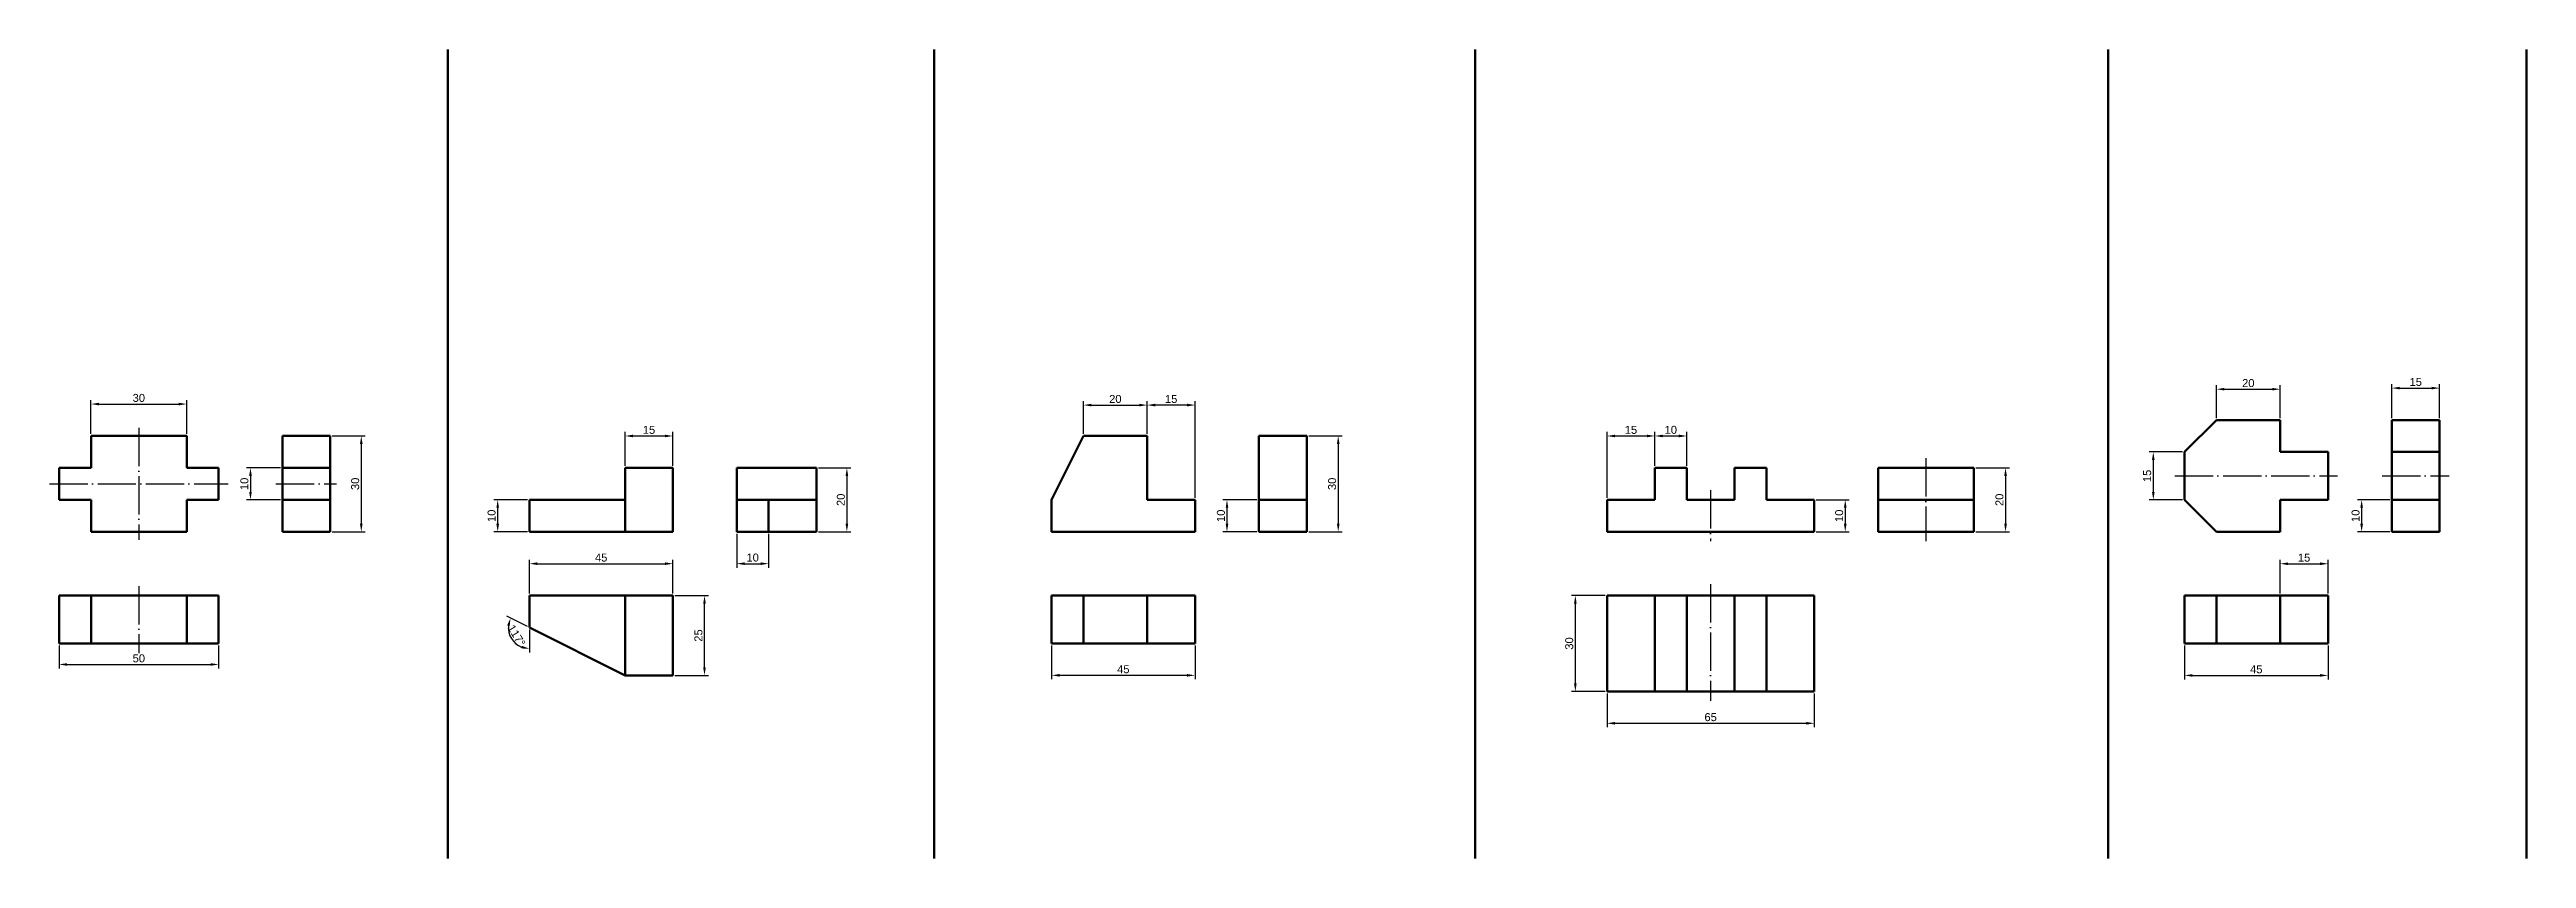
# Model space of a CAD drawing. Header units: millimetres. Extents: x 1201 to 5181, y 1355 to 2078.
# Drawn here: x 2046 to 2822, y 1618 to 1871 of the extents above; entities that cross this region are included whole.
import ezdxf

# ---------------------------------------------------------------- set-up
doc = ezdxf.new("R2010")
doc.units = ezdxf.units.MM
doc.header["$LTSCALE"] = 0.5
doc.linetypes.add('ACAD_ISO04W100', pattern=[30, 24, -3, 0, -3])
for name, color, linetype, lineweight in [('Cota', 140, 'Continuous', 25), ('Linha de Centro', 10, 'ACAD_ISO04W100', 25), ('Visível', 7, 'Continuous', 50)]:
    doc.layers.add(name, color=color, linetype=linetype, lineweight=lineweight)
doc.styles.get("Standard").update_dxf_attribs({"font": 'arial.ttf'})
doc.dimstyles.new('ISO-25', dxfattribs={"dimtxt": 2.5, "dimasz": 2.5, "dimexe": 1.25, "dimexo": 0.625, "dimtad": 1, "dimtxsty": 'Standard', "dimcen": 2.5, "dimadec": 0, "dimazin": 0, "dimtfac": 1, "dimtmove": 0, "dimatfit": 3, "dimfxl": 1, "dimarcsym": 0})

msp = doc.modelspace()

# ---------------------------------------------------------------- blocks, each defined once
blk = doc.blocks.new('*D5')
at = {"layer": 'Cota', "color": 0, "lineweight": -2, "transparency": 16777216}
for p, q in [((2048.78, 1684.31), (2048.78, 1677.12)), ((2051.28, 1678.37), (2096.28, 1678.37)), ((2098.78, 1684.31), (2098.78, 1677.12))]:
    blk.add_line(p, q, dxfattribs=at)
at = {"layer": 'Cota', "color": 0, "transparency": 16777216}
for points in [[(2051.28, 1678.78), (2051.28, 1677.95), (2048.78, 1678.37)], [(2096.28, 1678.78), (2096.28, 1677.95), (2098.78, 1678.37)]]:
    blk.add_solid(points, dxfattribs=at)
at = {"layer": 'Defpoints', "color": 0, "transparency": 16777216}
for p in [(2048.78, 1684.93), (2098.78, 1684.93), (2098.78, 1678.37)]:
    blk.add_point(p, dxfattribs=at)
at = {"layer": 'Cota', "color": 0, "transparency": 16777216, "insert": (2073.78, 1680.27), "char_height": 2.5, "attachment_point": 5}
blk.add_mtext('50', dxfattribs=at)
blk = doc.blocks.new('*D6')
at = {"layer": 'Cota', "color": 0, "lineweight": -2, "transparency": 16777216}
for p, q in [((2134.41, 1749.93), (2144.78, 1749.93)), ((2143.53, 1747.43), (2143.53, 1722.43)), ((2134.41, 1719.93), (2144.78, 1719.93))]:
    blk.add_line(p, q, dxfattribs=at)
at = {"layer": 'Cota', "color": 0, "transparency": 16777216}
for points in [[(2143.11, 1747.43), (2143.94, 1747.43), (2143.53, 1749.93)], [(2143.11, 1722.43), (2143.94, 1722.43), (2143.53, 1719.93)]]:
    blk.add_solid(points, dxfattribs=at)
at = {"layer": 'Defpoints', "color": 0, "transparency": 16777216}
for p in [(2133.78, 1749.93), (2133.78, 1719.93), (2143.53, 1719.93)]:
    blk.add_point(p, dxfattribs=at)
at = {"layer": 'Cota', "color": 0, "transparency": 16777216, "insert": (2141.62, 1734.93), "char_height": 2.5, "attachment_point": 5, "rotation": 90}
blk.add_mtext('30', dxfattribs=at)
blk = doc.blocks.new('*D7')
at = {"layer": 'Cota', "color": 0, "lineweight": -2, "transparency": 16777216}
for p, q in [((2058.78, 1750.56), (2058.78, 1761.18)), ((2061.28, 1759.93), (2086.28, 1759.93)), ((2088.78, 1750.56), (2088.78, 1761.18))]:
    blk.add_line(p, q, dxfattribs=at)
at = {"layer": 'Cota', "color": 0, "transparency": 16777216}
for points in [[(2061.28, 1760.35), (2061.28, 1759.52), (2058.78, 1759.93)], [(2086.28, 1760.35), (2086.28, 1759.52), (2088.78, 1759.93)]]:
    blk.add_solid(points, dxfattribs=at)
at = {"layer": 'Defpoints', "color": 0, "transparency": 16777216}
for p in [(2088.78, 1759.93), (2058.78, 1749.93), (2088.78, 1749.93)]:
    blk.add_point(p, dxfattribs=at)
at = {"layer": 'Cota', "color": 0, "transparency": 16777216, "insert": (2073.78, 1761.84), "char_height": 2.5, "attachment_point": 5}
blk.add_mtext('30', dxfattribs=at)
blk = doc.blocks.new('*D8')
at = {"layer": 'Cota', "color": 0, "lineweight": -2, "transparency": 16777216}
for p, q in [((2118.16, 1739.93), (2107.53, 1739.93)), ((2108.78, 1737.43), (2108.78, 1732.43)), ((2118.16, 1729.93), (2107.53, 1729.93))]:
    blk.add_line(p, q, dxfattribs=at)
at = {"layer": 'Cota', "color": 0, "transparency": 16777216}
for points in [[(2108.37, 1737.43), (2109.2, 1737.43), (2108.78, 1739.93)], [(2108.37, 1732.43), (2109.2, 1732.43), (2108.78, 1729.93)]]:
    blk.add_solid(points, dxfattribs=at)
at = {"layer": 'Defpoints', "color": 0, "transparency": 16777216}
for p in [(2118.78, 1739.93), (2108.78, 1729.93), (2118.78, 1729.93)]:
    blk.add_point(p, dxfattribs=at)
at = {"layer": 'Cota', "color": 0, "transparency": 16777216, "insert": (2106.88, 1734.93), "char_height": 2.5, "attachment_point": 5, "rotation": 90}
blk.add_mtext('10', dxfattribs=at)
blk = doc.blocks.new('*D9')
at = {"layer": 'Cota', "color": 0, "lineweight": -2, "transparency": 16777216}
for p, q in [((2196.24, 1700.56), (2196.24, 1711.18)), ((2198.74, 1709.93), (2238.74, 1709.93)), ((2241.24, 1700.56), (2241.24, 1711.18))]:
    blk.add_line(p, q, dxfattribs=at)
at = {"layer": 'Cota', "color": 0, "transparency": 16777216}
for points in [[(2198.74, 1710.35), (2198.74, 1709.52), (2196.24, 1709.93)], [(2238.74, 1710.35), (2238.74, 1709.52), (2241.24, 1709.93)]]:
    blk.add_solid(points, dxfattribs=at)
at = {"layer": 'Defpoints', "color": 0, "transparency": 16777216}
for p in [(2241.24, 1709.93), (2196.24, 1699.93), (2241.24, 1699.93)]:
    blk.add_point(p, dxfattribs=at)
at = {"layer": 'Cota', "color": 0, "transparency": 16777216, "insert": (2218.74, 1711.83), "char_height": 2.5, "attachment_point": 5}
blk.add_mtext('45', dxfattribs=at)
blk = doc.blocks.new('*D10')
at = {"layer": 'Cota', "color": 0, "lineweight": -2, "transparency": 16777216}
for p, q in [((2226.24, 1740.56), (2226.24, 1751.18)), ((2228.74, 1749.93), (2238.74, 1749.93)), ((2241.24, 1740.56), (2241.24, 1751.18))]:
    blk.add_line(p, q, dxfattribs=at)
at = {"layer": 'Cota', "color": 0, "transparency": 16777216}
for points in [[(2228.74, 1750.35), (2228.74, 1749.52), (2226.24, 1749.93)], [(2238.74, 1750.35), (2238.74, 1749.52), (2241.24, 1749.93)]]:
    blk.add_solid(points, dxfattribs=at)
at = {"layer": 'Defpoints', "color": 0, "transparency": 16777216}
for p in [(2241.24, 1749.93), (2226.24, 1739.93), (2241.24, 1739.93)]:
    blk.add_point(p, dxfattribs=at)
at = {"layer": 'Cota', "color": 0, "transparency": 16777216, "insert": (2233.74, 1751.84), "char_height": 2.5, "attachment_point": 5}
blk.add_mtext('15', dxfattribs=at)
blk = doc.blocks.new('*D11')
at = {"layer": 'Cota', "color": 0, "lineweight": -2, "transparency": 16777216}
for p, q in [((2286.87, 1739.93), (2297.03, 1739.93)), ((2295.78, 1737.43), (2295.78, 1722.43)), ((2286.87, 1719.93), (2297.03, 1719.93))]:
    blk.add_line(p, q, dxfattribs=at)
at = {"layer": 'Cota', "color": 0, "transparency": 16777216}
for points in [[(2295.37, 1737.43), (2296.2, 1737.43), (2295.78, 1739.93)], [(2295.37, 1722.43), (2296.2, 1722.43), (2295.78, 1719.93)]]:
    blk.add_solid(points, dxfattribs=at)
at = {"layer": 'Defpoints', "color": 0, "transparency": 16777216}
for p in [(2286.24, 1739.93), (2286.24, 1719.93), (2295.78, 1719.93)]:
    blk.add_point(p, dxfattribs=at)
at = {"layer": 'Cota', "color": 0, "transparency": 16777216, "insert": (2293.88, 1729.93), "char_height": 2.5, "attachment_point": 5, "rotation": 90}
blk.add_mtext('20', dxfattribs=at)
blk = doc.blocks.new('*D12')
at = {"layer": 'Cota', "color": 0, "lineweight": -2, "transparency": 16777216}
for p, q in [((2241.87, 1699.93), (2252.39, 1699.93)), ((2251.14, 1677.43), (2251.14, 1697.43)), ((2241.87, 1674.93), (2252.39, 1674.93))]:
    blk.add_line(p, q, dxfattribs=at)
at = {"layer": 'Cota', "color": 0, "transparency": 16777216}
for points in [[(2250.72, 1697.43), (2251.55, 1697.43), (2251.14, 1699.93)], [(2250.72, 1677.43), (2251.55, 1677.43), (2251.14, 1674.93)]]:
    blk.add_solid(points, dxfattribs=at)
at = {"layer": 'Defpoints', "color": 0, "transparency": 16777216}
for p in [(2241.24, 1699.93), (2251.14, 1699.93), (2241.24, 1674.93)]:
    blk.add_point(p, dxfattribs=at)
at = {"layer": 'Cota', "color": 0, "transparency": 16777216, "insert": (2249.24, 1687.43), "char_height": 2.5, "attachment_point": 5, "rotation": 90}
blk.add_mtext('25', dxfattribs=at)
blk = doc.blocks.new('*D13')
at = {"layer": 'Cota', "color": 0, "lineweight": -2, "transparency": 16777216}
for p, q in [((2195.68, 1690.21), (2189.2, 1693.45)), ((2196.24, 1689.31), (2196.24, 1682.06))]:
    blk.add_line(p, q, dxfattribs=at)
blk.add_arc((2196.24, 1689.93), 6.62, 175.20392, 248.23103, dxfattribs=at)
at = {"layer": 'Cota', "color": 0, "transparency": 16777216}
for points in [[(2189.25, 1690.6), (2190.05, 1690.37), (2190.32, 1692.89)], [(2193.87, 1684.2), (2193.71, 1683.38), (2196.24, 1683.31)]]:
    blk.add_solid(points, dxfattribs=at)
at = {"layer": 'Defpoints', "color": 0, "transparency": 16777216}
for p in [(2196.24, 1699.93), (2189.78, 1688.52), (2196.24, 1689.93), (2196.24, 1689.93), (2226.24, 1674.93)]:
    blk.add_point(p, dxfattribs=at)
at = {"layer": 'Cota', "color": 0, "transparency": 16777216, "insert": (2192.21, 1687.44), "char_height": 2.5, "attachment_point": 5, "rotation": 301.71747}
blk.add_mtext('117°', dxfattribs=at)
blk = doc.blocks.new('*D25')
at = {"layer": 'Cota', "color": 0, "lineweight": -2, "transparency": 16777216}
for p, q in [((2195.62, 1729.93), (2185.04, 1729.93)), ((2186.29, 1722.43), (2186.29, 1727.43)), ((2195.62, 1719.93), (2185.04, 1719.93))]:
    blk.add_line(p, q, dxfattribs=at)
at = {"layer": 'Cota', "color": 0, "transparency": 16777216}
for points in [[(2185.88, 1727.43), (2186.71, 1727.43), (2186.29, 1729.93)], [(2185.88, 1722.43), (2186.71, 1722.43), (2186.29, 1719.93)]]:
    blk.add_solid(points, dxfattribs=at)
at = {"layer": 'Defpoints', "color": 0, "transparency": 16777216}
for p in [(2186.29, 1729.93), (2196.24, 1729.93), (2196.24, 1719.93)]:
    blk.add_point(p, dxfattribs=at)
at = {"layer": 'Cota', "color": 0, "transparency": 16777216, "insert": (2184.39, 1724.93), "char_height": 2.5, "attachment_point": 5, "rotation": 90}
blk.add_mtext('10', dxfattribs=at)
blk = doc.blocks.new('*D48')
at = {"layer": 'Cota', "color": 0, "lineweight": -2, "transparency": 16777216}
for p, q in [((2261.24, 1719.31), (2261.24, 1708.68)), ((2271.24, 1719.31), (2271.24, 1708.68)), ((2263.74, 1709.93), (2268.74, 1709.93))]:
    blk.add_line(p, q, dxfattribs=at)
at = {"layer": 'Cota', "color": 0, "transparency": 16777216}
for points in [[(2263.74, 1710.35), (2263.74, 1709.52), (2261.24, 1709.93)], [(2268.74, 1710.35), (2268.74, 1709.52), (2271.24, 1709.93)]]:
    blk.add_solid(points, dxfattribs=at)
at = {"layer": 'Defpoints', "color": 0, "transparency": 16777216}
for p in [(2261.24, 1719.93), (2271.24, 1719.93), (2271.24, 1709.93)]:
    blk.add_point(p, dxfattribs=at)
at = {"layer": 'Cota', "color": 0, "transparency": 16777216, "insert": (2266.24, 1711.84), "char_height": 2.5, "attachment_point": 5}
blk.add_mtext('10', dxfattribs=at)
blk = doc.blocks.new('*D34')
at = {"layer": 'Cota', "color": 0, "lineweight": -2, "transparency": 16777216}
for p, q in [((2534.1, 1669.31), (2534.1, 1658.7)), ((2599.1, 1669.31), (2599.1, 1658.7)), ((2536.6, 1659.95), (2596.6, 1659.95))]:
    blk.add_line(p, q, dxfattribs=at)
at = {"layer": 'Cota', "color": 0, "transparency": 16777216}
for points in [[(2536.6, 1660.36), (2536.6, 1659.53), (2534.1, 1659.95)], [(2596.6, 1660.36), (2596.6, 1659.53), (2599.1, 1659.95)]]:
    blk.add_solid(points, dxfattribs=at)
at = {"layer": 'Defpoints', "color": 0, "transparency": 16777216}
for p in [(2534.1, 1669.93), (2599.1, 1669.93), (2599.1, 1659.95)]:
    blk.add_point(p, dxfattribs=at)
at = {"layer": 'Cota', "color": 0, "transparency": 16777216, "insert": (2566.6, 1661.85), "char_height": 2.5, "attachment_point": 5}
blk.add_mtext('65', dxfattribs=at)
blk = doc.blocks.new('*D35')
at = {"layer": 'Cota', "color": 0, "lineweight": -2, "transparency": 16777216}
for p, q in [((2649.73, 1739.93), (2660.3, 1739.93)), ((2659.05, 1737.43), (2659.05, 1722.43)), ((2649.73, 1719.93), (2660.3, 1719.93))]:
    blk.add_line(p, q, dxfattribs=at)
at = {"layer": 'Cota', "color": 0, "transparency": 16777216}
for points in [[(2658.64, 1737.43), (2659.47, 1737.43), (2659.05, 1739.93)], [(2658.64, 1722.43), (2659.47, 1722.43), (2659.05, 1719.93)]]:
    blk.add_solid(points, dxfattribs=at)
at = {"layer": 'Defpoints', "color": 0, "transparency": 16777216}
for p in [(2649.1, 1739.93), (2649.1, 1719.93), (2659.05, 1719.93)]:
    blk.add_point(p, dxfattribs=at)
at = {"layer": 'Cota', "color": 0, "transparency": 16777216, "insert": (2657.15, 1729.93), "char_height": 2.5, "attachment_point": 5, "rotation": 90}
blk.add_mtext('20', dxfattribs=at)
blk = doc.blocks.new('*D36')
at = {"layer": 'Cota', "color": 0, "lineweight": -2, "transparency": 16777216}
for p, q in [((2534.1, 1730.56), (2534.1, 1751.18)), ((2536.6, 1749.93), (2546.6, 1749.93)), ((2549.1, 1740.56), (2549.1, 1751.18))]:
    blk.add_line(p, q, dxfattribs=at)
at = {"layer": 'Cota', "color": 0, "transparency": 16777216}
for points in [[(2536.6, 1750.35), (2536.6, 1749.52), (2534.1, 1749.93)], [(2546.6, 1750.35), (2546.6, 1749.52), (2549.1, 1749.93)]]:
    blk.add_solid(points, dxfattribs=at)
at = {"layer": 'Defpoints', "color": 0, "transparency": 16777216}
for p in [(2549.1, 1749.93), (2549.1, 1739.93), (2534.1, 1729.93)]:
    blk.add_point(p, dxfattribs=at)
at = {"layer": 'Cota', "color": 0, "transparency": 16777216, "insert": (2541.6, 1751.84), "char_height": 2.5, "attachment_point": 5}
blk.add_mtext('15', dxfattribs=at)
blk = doc.blocks.new('*D37')
at = {"layer": 'Cota', "color": 0, "lineweight": -2, "transparency": 16777216}
for p, q in [((2549.1, 1740.56), (2549.1, 1751.18)), ((2551.6, 1749.93), (2556.6, 1749.93)), ((2559.1, 1740.56), (2559.1, 1751.18))]:
    blk.add_line(p, q, dxfattribs=at)
at = {"layer": 'Cota', "color": 0, "transparency": 16777216}
for points in [[(2551.6, 1750.35), (2551.6, 1749.52), (2549.1, 1749.93)], [(2556.6, 1750.35), (2556.6, 1749.52), (2559.1, 1749.93)]]:
    blk.add_solid(points, dxfattribs=at)
at = {"layer": 'Defpoints', "color": 0, "transparency": 16777216}
for p in [(2559.1, 1749.93), (2549.1, 1739.93), (2559.1, 1739.93)]:
    blk.add_point(p, dxfattribs=at)
at = {"layer": 'Cota', "color": 0, "transparency": 16777216, "insert": (2554.1, 1751.84), "char_height": 2.5, "attachment_point": 5}
blk.add_mtext('10', dxfattribs=at)
blk = doc.blocks.new('*D38')
at = {"layer": 'Cota', "color": 0, "lineweight": -2, "transparency": 16777216}
for p, q in [((2599.73, 1729.93), (2610.05, 1729.93)), ((2608.8, 1727.43), (2608.8, 1722.43)), ((2599.73, 1719.93), (2610.05, 1719.93))]:
    blk.add_line(p, q, dxfattribs=at)
at = {"layer": 'Cota', "color": 0, "transparency": 16777216}
for points in [[(2608.38, 1727.43), (2609.21, 1727.43), (2608.8, 1729.93)], [(2608.38, 1722.43), (2609.21, 1722.43), (2608.8, 1719.93)]]:
    blk.add_solid(points, dxfattribs=at)
at = {"layer": 'Defpoints', "color": 0, "transparency": 16777216}
for p in [(2599.1, 1729.93), (2599.1, 1719.93), (2608.8, 1719.93)]:
    blk.add_point(p, dxfattribs=at)
at = {"layer": 'Cota', "color": 0, "transparency": 16777216, "insert": (2606.89, 1724.93), "char_height": 2.5, "attachment_point": 5, "rotation": 90}
blk.add_mtext('10', dxfattribs=at)
blk = doc.blocks.new('*D39')
at = {"layer": 'Cota', "color": 0, "lineweight": -2, "transparency": 16777216}
for p, q in [((2533.48, 1699.93), (2522.93, 1699.93)), ((2524.18, 1672.43), (2524.18, 1697.43)), ((2533.48, 1669.93), (2522.93, 1669.93))]:
    blk.add_line(p, q, dxfattribs=at)
at = {"layer": 'Cota', "color": 0, "transparency": 16777216}
for points in [[(2523.76, 1697.43), (2524.59, 1697.43), (2524.18, 1699.93)], [(2523.76, 1672.43), (2524.59, 1672.43), (2524.18, 1669.93)]]:
    blk.add_solid(points, dxfattribs=at)
at = {"layer": 'Defpoints', "color": 0, "transparency": 16777216}
for p in [(2524.18, 1699.93), (2534.1, 1699.93), (2534.1, 1669.93)]:
    blk.add_point(p, dxfattribs=at)
at = {"layer": 'Cota', "color": 0, "transparency": 16777216, "insert": (2522.27, 1684.93), "char_height": 2.5, "attachment_point": 5, "rotation": 90}
blk.add_mtext('30', dxfattribs=at)
blk = doc.blocks.new('*D29')
at = {"layer": 'Cota', "color": 0, "lineweight": -2, "transparency": 16777216}
for p, q in [((2359.95, 1684.31), (2359.95, 1673.71)), ((2404.95, 1684.31), (2404.95, 1673.71)), ((2362.45, 1674.96), (2402.45, 1674.96))]:
    blk.add_line(p, q, dxfattribs=at)
at = {"layer": 'Cota', "color": 0, "transparency": 16777216}
for points in [[(2362.45, 1675.38), (2362.45, 1674.54), (2359.95, 1674.96)], [(2402.45, 1675.38), (2402.45, 1674.54), (2404.95, 1674.96)]]:
    blk.add_solid(points, dxfattribs=at)
at = {"layer": 'Defpoints', "color": 0, "transparency": 16777216}
for p in [(2359.95, 1684.93), (2404.95, 1684.93), (2404.95, 1674.96)]:
    blk.add_point(p, dxfattribs=at)
at = {"layer": 'Cota', "color": 0, "transparency": 16777216, "insert": (2382.45, 1676.86), "char_height": 2.5, "attachment_point": 5}
blk.add_mtext('45', dxfattribs=at)
blk = doc.blocks.new('*D30')
at = {"layer": 'Cota', "color": 0, "lineweight": -2, "transparency": 16777216}
for p, q in [((2440.58, 1749.93), (2451.08, 1749.93)), ((2449.83, 1747.43), (2449.83, 1722.43)), ((2440.58, 1719.93), (2451.08, 1719.93))]:
    blk.add_line(p, q, dxfattribs=at)
at = {"layer": 'Cota', "color": 0, "transparency": 16777216}
for points in [[(2449.41, 1747.43), (2450.24, 1747.43), (2449.83, 1749.93)], [(2449.41, 1722.43), (2450.24, 1722.43), (2449.83, 1719.93)]]:
    blk.add_solid(points, dxfattribs=at)
at = {"layer": 'Defpoints', "color": 0, "transparency": 16777216}
for p in [(2439.95, 1749.93), (2439.95, 1719.93), (2449.83, 1719.93)]:
    blk.add_point(p, dxfattribs=at)
at = {"layer": 'Cota', "color": 0, "transparency": 16777216, "insert": (2447.92, 1734.93), "char_height": 2.5, "attachment_point": 5, "rotation": 90}
blk.add_mtext('30', dxfattribs=at)
blk = doc.blocks.new('*D31')
at = {"layer": 'Cota', "color": 0, "lineweight": -2, "transparency": 16777216}
for p, q in [((2369.95, 1750.56), (2369.95, 1760.86)), ((2372.45, 1759.61), (2387.45, 1759.61)), ((2389.95, 1750.56), (2389.95, 1760.86))]:
    blk.add_line(p, q, dxfattribs=at)
at = {"layer": 'Cota', "color": 0, "transparency": 16777216}
for points in [[(2372.45, 1760.03), (2372.45, 1759.19), (2369.95, 1759.61)], [(2387.45, 1760.03), (2387.45, 1759.19), (2389.95, 1759.61)]]:
    blk.add_solid(points, dxfattribs=at)
at = {"layer": 'Defpoints', "color": 0, "transparency": 16777216}
for p in [(2389.95, 1759.61), (2369.95, 1749.93), (2389.95, 1749.93)]:
    blk.add_point(p, dxfattribs=at)
at = {"layer": 'Cota', "color": 0, "transparency": 16777216, "insert": (2379.95, 1761.51), "char_height": 2.5, "attachment_point": 5}
blk.add_mtext('20', dxfattribs=at)
blk = doc.blocks.new('*D32')
at = {"layer": 'Cota', "color": 0, "lineweight": -2, "transparency": 16777216}
for p, q in [((2389.95, 1750.56), (2389.95, 1760.86)), ((2402.45, 1759.61), (2392.45, 1759.61)), ((2404.95, 1730.56), (2404.95, 1760.86))]:
    blk.add_line(p, q, dxfattribs=at)
at = {"layer": 'Cota', "color": 0, "transparency": 16777216}
for points in [[(2392.45, 1760.03), (2392.45, 1759.19), (2389.95, 1759.61)], [(2402.45, 1760.03), (2402.45, 1759.19), (2404.95, 1759.61)]]:
    blk.add_solid(points, dxfattribs=at)
at = {"layer": 'Defpoints', "color": 0, "transparency": 16777216}
for p in [(2389.95, 1759.61), (2389.95, 1749.93), (2404.95, 1729.93)]:
    blk.add_point(p, dxfattribs=at)
at = {"layer": 'Cota', "color": 0, "transparency": 16777216, "insert": (2397.45, 1761.51), "char_height": 2.5, "attachment_point": 5}
blk.add_mtext('15', dxfattribs=at)
blk = doc.blocks.new('*D33')
at = {"layer": 'Cota', "color": 0, "lineweight": -2, "transparency": 16777216}
for p, q in [((2424.33, 1729.93), (2413.7, 1729.93)), ((2414.95, 1727.43), (2414.95, 1722.43)), ((2424.33, 1719.93), (2413.7, 1719.93))]:
    blk.add_line(p, q, dxfattribs=at)
at = {"layer": 'Cota', "color": 0, "transparency": 16777216}
for points in [[(2414.54, 1727.43), (2415.37, 1727.43), (2414.95, 1729.93)], [(2414.54, 1722.43), (2415.37, 1722.43), (2414.95, 1719.93)]]:
    blk.add_solid(points, dxfattribs=at)
at = {"layer": 'Defpoints', "color": 0, "transparency": 16777216}
for p in [(2424.95, 1729.93), (2414.95, 1719.93), (2424.95, 1719.93)]:
    blk.add_point(p, dxfattribs=at)
at = {"layer": 'Cota', "color": 0, "transparency": 16777216, "insert": (2413.05, 1724.93), "char_height": 2.5, "attachment_point": 5, "rotation": 90}
blk.add_mtext('10', dxfattribs=at)
blk = doc.blocks.new('*D40')
at = {"layer": 'Cota', "color": 0, "lineweight": -2, "transparency": 16777216}
for p, q in [((2715.16, 1684.31), (2715.16, 1673.68)), ((2760.16, 1684.31), (2760.16, 1673.68)), ((2717.66, 1674.93), (2757.66, 1674.93))]:
    blk.add_line(p, q, dxfattribs=at)
at = {"layer": 'Cota', "color": 0, "transparency": 16777216}
for points in [[(2717.66, 1675.35), (2717.66, 1674.52), (2715.16, 1674.93)], [(2757.66, 1675.35), (2757.66, 1674.52), (2760.16, 1674.93)]]:
    blk.add_solid(points, dxfattribs=at)
at = {"layer": 'Defpoints', "color": 0, "transparency": 16777216}
for p in [(2715.16, 1684.93), (2760.16, 1684.93), (2760.16, 1674.93)]:
    blk.add_point(p, dxfattribs=at)
at = {"layer": 'Cota', "color": 0, "transparency": 16777216, "insert": (2737.66, 1676.83), "char_height": 2.5, "attachment_point": 5}
blk.add_mtext('45', dxfattribs=at)
blk = doc.blocks.new('*D41')
at = {"layer": 'Cota', "color": 0, "lineweight": -2, "transparency": 16777216}
for p, q in [((2780.16, 1755.56), (2780.16, 1766.18)), ((2782.66, 1764.93), (2792.66, 1764.93)), ((2795.16, 1755.56), (2795.16, 1766.18))]:
    blk.add_line(p, q, dxfattribs=at)
at = {"layer": 'Cota', "color": 0, "transparency": 16777216}
for points in [[(2782.66, 1765.35), (2782.66, 1764.52), (2780.16, 1764.93)], [(2792.66, 1765.35), (2792.66, 1764.52), (2795.16, 1764.93)]]:
    blk.add_solid(points, dxfattribs=at)
at = {"layer": 'Defpoints', "color": 0, "transparency": 16777216}
for p in [(2795.16, 1764.93), (2780.16, 1754.93), (2795.16, 1754.93)]:
    blk.add_point(p, dxfattribs=at)
at = {"layer": 'Cota', "color": 0, "transparency": 16777216, "insert": (2787.66, 1766.84), "char_height": 2.5, "attachment_point": 5}
blk.add_mtext('15', dxfattribs=at)
blk = doc.blocks.new('*D42')
at = {"layer": 'Cota', "color": 0, "lineweight": -2, "transparency": 16777216}
for p, q in [((2745.16, 1700.56), (2745.16, 1711.16)), ((2747.66, 1709.91), (2757.66, 1709.91)), ((2760.16, 1700.56), (2760.16, 1711.16))]:
    blk.add_line(p, q, dxfattribs=at)
at = {"layer": 'Cota', "color": 0, "transparency": 16777216}
for points in [[(2747.66, 1710.33), (2747.66, 1709.49), (2745.16, 1709.91)], [(2757.66, 1710.33), (2757.66, 1709.49), (2760.16, 1709.91)]]:
    blk.add_solid(points, dxfattribs=at)
at = {"layer": 'Defpoints', "color": 0, "transparency": 16777216}
for p in [(2760.16, 1709.91), (2745.16, 1699.93), (2760.16, 1699.93)]:
    blk.add_point(p, dxfattribs=at)
at = {"layer": 'Cota', "color": 0, "transparency": 16777216, "insert": (2752.66, 1711.81), "char_height": 2.5, "attachment_point": 5}
blk.add_mtext('15', dxfattribs=at)
blk = doc.blocks.new('*D43')
at = {"layer": 'Cota', "color": 0, "lineweight": -2, "transparency": 16777216}
for p, q in [((2725.16, 1755.56), (2725.16, 1765.84)), ((2727.66, 1764.59), (2742.66, 1764.59)), ((2745.16, 1755.56), (2745.16, 1765.84))]:
    blk.add_line(p, q, dxfattribs=at)
at = {"layer": 'Cota', "color": 0, "transparency": 16777216}
for points in [[(2727.66, 1765), (2727.66, 1764.17), (2725.16, 1764.59)], [(2742.66, 1765), (2742.66, 1764.17), (2745.16, 1764.59)]]:
    blk.add_solid(points, dxfattribs=at)
at = {"layer": 'Defpoints', "color": 0, "transparency": 16777216}
for p in [(2745.16, 1764.59), (2725.16, 1754.93), (2745.16, 1754.93)]:
    blk.add_point(p, dxfattribs=at)
at = {"layer": 'Cota', "color": 0, "transparency": 16777216, "insert": (2735.16, 1766.49), "char_height": 2.5, "attachment_point": 5}
blk.add_mtext('20', dxfattribs=at)
blk = doc.blocks.new('*D44')
at = {"layer": 'Cota', "color": 0, "lineweight": -2, "transparency": 16777216}
for p, q in [((2714.54, 1744.93), (2704.13, 1744.93)), ((2705.38, 1742.43), (2705.38, 1732.43)), ((2714.54, 1729.93), (2704.13, 1729.93))]:
    blk.add_line(p, q, dxfattribs=at)
at = {"layer": 'Cota', "color": 0, "transparency": 16777216}
for points in [[(2704.96, 1742.43), (2705.79, 1742.43), (2705.38, 1744.93)], [(2704.96, 1732.43), (2705.79, 1732.43), (2705.38, 1729.93)]]:
    blk.add_solid(points, dxfattribs=at)
at = {"layer": 'Defpoints', "color": 0, "transparency": 16777216}
for p in [(2715.16, 1744.93), (2705.38, 1729.93), (2715.16, 1729.93)]:
    blk.add_point(p, dxfattribs=at)
at = {"layer": 'Cota', "color": 0, "transparency": 16777216, "insert": (2703.47, 1737.43), "char_height": 2.5, "attachment_point": 5, "rotation": 90}
blk.add_mtext('15', dxfattribs=at)
blk = doc.blocks.new('*D45')
at = {"layer": 'Cota', "color": 0, "lineweight": -2, "transparency": 16777216}
for p, q in [((2779.54, 1729.93), (2769.45, 1729.93)), ((2770.7, 1727.43), (2770.7, 1722.43)), ((2779.54, 1719.93), (2769.45, 1719.93))]:
    blk.add_line(p, q, dxfattribs=at)
at = {"layer": 'Cota', "color": 0, "transparency": 16777216}
for points in [[(2770.29, 1727.43), (2771.12, 1727.43), (2770.7, 1729.93)], [(2770.29, 1722.43), (2771.12, 1722.43), (2770.7, 1719.93)]]:
    blk.add_solid(points, dxfattribs=at)
at = {"layer": 'Defpoints', "color": 0, "transparency": 16777216}
for p in [(2780.16, 1729.93), (2770.7, 1719.93), (2780.16, 1719.93)]:
    blk.add_point(p, dxfattribs=at)
at = {"layer": 'Cota', "color": 0, "transparency": 16777216, "insert": (2768.8, 1724.93), "char_height": 2.5, "attachment_point": 5, "rotation": 90}
blk.add_mtext('10', dxfattribs=at)

# ---------------------------------------------------------------- dimensions: what is measured, and where the dimension line sits
at = {"layer": 'Cota'}
for base, p1, p2, picture, middle in [((2088.785, 1759.934), (2058.785, 1749.934), (2088.785, 1749.934), '*D7', (2073.785, 1761.836)), ((2389.954, 1759.609), (2369.954, 1749.934), (2389.954, 1749.934), '*D31', (2379.954, 1761.51)), ((2389.954, 1759.609), (2404.954, 1729.934), (2389.954, 1749.934), '*D32', (2397.454, 1761.51)), ((2745.162, 1764.585), (2725.162, 1754.934), (2745.162, 1754.934), '*D43', (2735.162, 1766.487)), ((2795.162, 1764.934), (2780.162, 1754.934), (2795.162, 1754.934), '*D41', (2787.662, 1766.835)), ((2241.243, 1749.934), (2226.243, 1739.934), (2241.243, 1739.934), '*D10', (2233.743, 1751.835)), ((2549.1, 1749.934), (2534.1, 1729.934), (2549.1, 1739.934), '*D36', (2541.6, 1751.835)), ((2559.1, 1749.934), (2549.1, 1739.934), (2559.1, 1739.934), '*D37', (2554.1, 1751.835)), ((2271.243, 1709.934), (2261.243, 1719.934), (2271.243, 1719.934), '*D48', (2266.243, 1711.835)), ((2241.243, 1709.934), (2196.243, 1699.934), (2241.243, 1699.934), '*D9', (2218.743, 1711.83)), ((2760.162, 1709.911), (2745.162, 1699.934), (2760.162, 1699.934), '*D42', (2752.662, 1711.812)), ((2098.785, 1678.367), (2048.785, 1684.934), (2098.785, 1684.934), '*D5', (2073.785, 1680.268)), ((2404.954, 1674.959), (2359.954, 1684.934), (2404.954, 1684.934), '*D29', (2382.454, 1676.856)), ((2760.162, 1674.934), (2715.162, 1684.934), (2760.162, 1684.934), '*D40', (2737.662, 1676.83)), ((2599.1, 1659.948), (2534.1, 1669.934), (2599.1, 1669.934), '*D34', (2566.6, 1661.85))]:
    dim = msp.add_linear_dim(base=base, p1=p1, p2=p2, dimstyle='ISO-25', dxfattribs=at)
    dim.commit()
    dim.dimension.update_dxf_attribs({"geometry": picture, "text_midpoint": middle})
for base, p1, p2, picture, middle in [((2143.527, 1719.934), (2133.785, 1749.934), (2133.785, 1719.934), '*D6', (2141.624, 1734.934)), ((2449.826, 1719.934), (2439.954, 1749.934), (2439.954, 1719.934), '*D30', (2447.924, 1734.934)), ((2108.785, 1729.934), (2118.785, 1739.934), (2118.785, 1729.934), '*D8', (2106.884, 1734.934)), ((2295.784, 1719.934), (2286.243, 1739.934), (2286.243, 1719.934), '*D11', (2293.883, 1729.934)), ((2659.055, 1719.934), (2649.1, 1739.934), (2649.1, 1719.934), '*D35', (2657.153, 1729.934)), ((2705.376, 1729.934), (2715.162, 1744.934), (2715.162, 1729.934), '*D44', (2703.475, 1737.434)), ((2186.294, 1729.934), (2196.243, 1719.934), (2196.243, 1729.934), '*D25', (2184.392, 1724.934)), ((2414.954, 1719.934), (2424.954, 1729.934), (2424.954, 1719.934), '*D33', (2413.053, 1724.934)), ((2608.796, 1719.934), (2599.1, 1729.934), (2599.1, 1719.934), '*D38', (2606.894, 1724.934)), ((2770.703, 1719.934), (2780.162, 1729.934), (2780.162, 1719.934), '*D45', (2768.802, 1724.934)), ((2251.138, 1699.934), (2241.243, 1674.934), (2241.243, 1699.934), '*D12', (2249.237, 1687.434)), ((2524.176, 1699.934), (2534.1, 1669.934), (2534.1, 1699.934), '*D39', (2522.274, 1684.934))]:
    dim = msp.add_linear_dim(base=base, p1=p1, p2=p2, angle=90, dimstyle='ISO-25', dxfattribs=at)
    dim.commit()
    dim.dimension.update_dxf_attribs({"geometry": picture, "text_midpoint": middle})
dim = msp.add_angular_dim_2l(base=(2189.775, 1688.525), line1=((2226.243, 1674.934), (2196.243, 1689.934)), line2=((2196.243, 1699.934), (2196.243, 1689.934)), dimstyle='ISO-25', dxfattribs=at)
dim.commit()
dim.dimension.update_dxf_attribs({"geometry": '*D13', "text_midpoint": (2192.211, 1687.442)})

# ---------------------------------------------------------------- linework, layer by layer
at = {"layer": 'Linha de Centro'}
for p, q in [((2073.785, 1752.434), (2073.785, 1717.434)), ((2634.1, 1742.934), (2634.1, 1719.934)), ((2045.785, 1734.934), (2101.785, 1734.934)), ((2116.785, 1734.934), (2135.785, 1734.934)), ((2566.6, 1732.934), (2566.6, 1716.934)), ((2712.162, 1737.434), (2760.162, 1737.434)), ((2760.162, 1737.434), (2763.162, 1737.434)), ((2777.162, 1737.434), (2795.162, 1737.434)), ((2795.162, 1737.434), (2798.162, 1737.434)), ((2634.1, 1719.934), (2634.1, 1716.934)), ((2073.785, 1702.934), (2073.785, 1681.934)), ((2566.6, 1703.464), (2566.6, 1666.947))]:
    msp.add_line(p, q, dxfattribs=at)
at = {"layer": 'Visível'}
for p, q in [((2170.702, 1870.961), (2170.702, 1617.614)), ((2323.143, 1870.961), (2323.143, 1617.614)), ((2492.782, 1870.961), (2492.782, 1617.614)), ((2691.182, 1870.961), (2691.182, 1617.614)), ((2822.378, 1870.961), (2822.378, 1617.614)), ((2088.785, 1749.934), (2058.785, 1749.934)), ((2058.785, 1749.934), (2058.785, 1739.934)), ((2088.785, 1739.934), (2088.785, 1749.934)), ((2118.785, 1739.934), (2118.785, 1749.934)), ((2118.785, 1749.934), (2133.785, 1749.934)), ((2133.785, 1749.934), (2133.785, 1719.934)), ((2359.954, 1729.934), (2369.954, 1749.934)), ((2389.954, 1749.934), (2369.954, 1749.934)), ((2389.954, 1729.934), (2389.954, 1749.934)), ((2424.954, 1729.934), (2424.954, 1749.934)), ((2424.954, 1749.934), (2439.954, 1749.934)), ((2439.954, 1749.934), (2439.954, 1719.934)), ((2715.162, 1744.934), (2725.162, 1754.934)), ((2745.162, 1754.934), (2725.162, 1754.934)), ((2745.162, 1744.934), (2745.162, 1754.934)), ((2780.162, 1729.934), (2780.162, 1754.934)), ((2780.162, 1754.934), (2780.162, 1719.934)), ((2795.162, 1754.934), (2780.162, 1754.934)), ((2795.162, 1719.934), (2795.162, 1754.934)), ((2058.785, 1739.934), (2048.785, 1739.934)), ((2048.785, 1739.934), (2048.785, 1729.934)), ((2098.785, 1739.934), (2088.785, 1739.934)), ((2098.785, 1729.934), (2098.785, 1739.934)), ((2118.785, 1729.934), (2118.785, 1739.934)), ((2118.785, 1739.934), (2133.785, 1739.934)), ((2241.243, 1739.934), (2226.243, 1739.934)), ((2226.243, 1739.934), (2226.243, 1729.934)), ((2241.243, 1719.934), (2241.243, 1739.934)), ((2261.243, 1719.934), (2261.243, 1739.934)), ((2261.243, 1739.934), (2286.243, 1739.934)), ((2286.243, 1739.934), (2286.243, 1719.934)), ((2559.1, 1739.934), (2549.1, 1739.934)), ((2549.1, 1739.934), (2549.1, 1729.934)), ((2559.1, 1729.934), (2559.1, 1739.934)), ((2584.1, 1739.934), (2574.1, 1739.934)), ((2574.1, 1739.934), (2574.1, 1729.934)), ((2584.1, 1729.934), (2584.1, 1739.934)), ((2619.1, 1729.934), (2619.1, 1739.934)), ((2619.1, 1739.934), (2649.1, 1739.934)), ((2649.1, 1739.934), (2649.1, 1729.934)), ((2715.162, 1744.934), (2715.162, 1729.934)), ((2715.162, 1737.434), (2715.162, 1744.934)), ((2760.162, 1744.934), (2745.162, 1744.934)), ((2760.162, 1729.934), (2760.162, 1744.934)), ((2780.162, 1744.934), (2795.162, 1744.934)), ((2715.162, 1737.434), (2715.162, 1729.934)), ((2048.785, 1729.934), (2058.785, 1729.934)), ((2058.785, 1729.934), (2058.785, 1719.934)), ((2088.785, 1719.934), (2088.785, 1729.934)), ((2088.785, 1729.934), (2098.785, 1729.934)), ((2118.785, 1719.934), (2118.785, 1729.934)), ((2118.785, 1729.934), (2133.785, 1729.934)), ((2226.243, 1729.934), (2196.243, 1729.934)), ((2196.243, 1729.934), (2196.243, 1719.934)), ((2226.243, 1729.934), (2226.243, 1719.934)), ((2261.243, 1729.934), (2286.243, 1729.934)), ((2271.243, 1719.934), (2271.243, 1729.934)), ((2359.954, 1719.934), (2359.954, 1729.934)), ((2404.954, 1729.934), (2389.954, 1729.934)), ((2404.954, 1719.934), (2404.954, 1729.934)), ((2424.954, 1719.934), (2424.954, 1729.934)), ((2424.954, 1729.934), (2439.954, 1729.934)), ((2549.1, 1729.934), (2534.1, 1729.934)), ((2534.1, 1729.934), (2534.1, 1719.934)), ((2574.1, 1729.934), (2559.1, 1729.934)), ((2599.1, 1729.934), (2584.1, 1729.934)), ((2599.1, 1719.934), (2599.1, 1729.934)), ((2619.1, 1719.934), (2619.1, 1729.934)), ((2619.1, 1729.934), (2649.1, 1729.934)), ((2649.1, 1729.934), (2649.1, 1719.934)), ((2715.162, 1729.934), (2725.162, 1719.934)), ((2745.162, 1719.934), (2745.162, 1729.934)), ((2745.162, 1729.934), (2760.162, 1729.934)), ((2780.162, 1729.934), (2795.162, 1729.934)), ((2058.785, 1719.934), (2088.785, 1719.934)), ((2133.785, 1719.934), (2118.785, 1719.934)), ((2196.243, 1719.934), (2241.243, 1719.934)), ((2286.243, 1719.934), (2261.243, 1719.934)), ((2359.954, 1719.934), (2404.954, 1719.934)), ((2439.954, 1719.934), (2424.954, 1719.934)), ((2534.1, 1719.934), (2599.1, 1719.934)), ((2649.1, 1719.934), (2619.1, 1719.934)), ((2725.162, 1719.934), (2745.162, 1719.934)), ((2780.162, 1719.934), (2795.162, 1719.934)), ((2058.785, 1699.934), (2048.785, 1699.934)), ((2048.785, 1699.934), (2048.785, 1684.934)), ((2058.785, 1699.934), (2088.785, 1699.934)), ((2058.785, 1699.934), (2058.785, 1684.934)), ((2098.785, 1699.934), (2088.785, 1699.934)), ((2088.785, 1699.934), (2088.785, 1684.934)), ((2098.785, 1684.934), (2098.785, 1699.934)), ((2196.243, 1699.934), (2241.243, 1699.934)), ((2196.243, 1699.934), (2196.243, 1689.934)), ((2226.243, 1674.934), (2226.243, 1699.934)), ((2241.243, 1699.934), (2241.243, 1674.934)), ((2359.954, 1699.934), (2404.954, 1699.934)), ((2359.954, 1699.934), (2359.954, 1684.934)), ((2369.954, 1699.934), (2369.954, 1684.934)), ((2389.954, 1699.934), (2389.954, 1684.934)), ((2404.954, 1684.934), (2404.954, 1699.934)), ((2534.1, 1699.934), (2599.1, 1699.934)), ((2534.1, 1669.934), (2534.1, 1699.934)), ((2599.1, 1699.934), (2599.1, 1669.934)), ((2745.162, 1699.934), (2715.162, 1699.934)), ((2715.162, 1699.934), (2760.162, 1699.934)), ((2715.162, 1684.934), (2715.162, 1699.934)), ((2725.162, 1699.934), (2725.162, 1684.934)), ((2745.162, 1699.934), (2745.162, 1684.934)), ((2760.162, 1699.934), (2760.162, 1684.934)), ((2226.243, 1674.934), (2196.243, 1689.934)), ((2048.785, 1684.934), (2098.785, 1684.934)), ((2359.954, 1684.934), (2404.954, 1684.934)), ((2760.162, 1684.934), (2715.162, 1684.934)), ((2241.243, 1674.934), (2226.243, 1674.934)), ((2599.1, 1669.934), (2534.1, 1669.934))]:
    msp.add_line(p, q, dxfattribs=at)
for points in [[(2549.1, 1699.934), (2559.1, 1699.934), (2559.1, 1669.934), (2549.1, 1669.934)], [(2574.1, 1699.934), (2584.1, 1699.934), (2584.1, 1669.934), (2574.1, 1669.934)]]:
    msp.add_lwpolyline(points, close=True, dxfattribs=at)

msp.set_redraw_order([(e.dxf.handle, doc.entitydb.next_handle()) for e in msp.query("TEXT MTEXT ATTDEF DIMENSION ARC_DIMENSION")])  # texts and dimensions are drawn at this point

doc.saveas('drawing.dxf')
